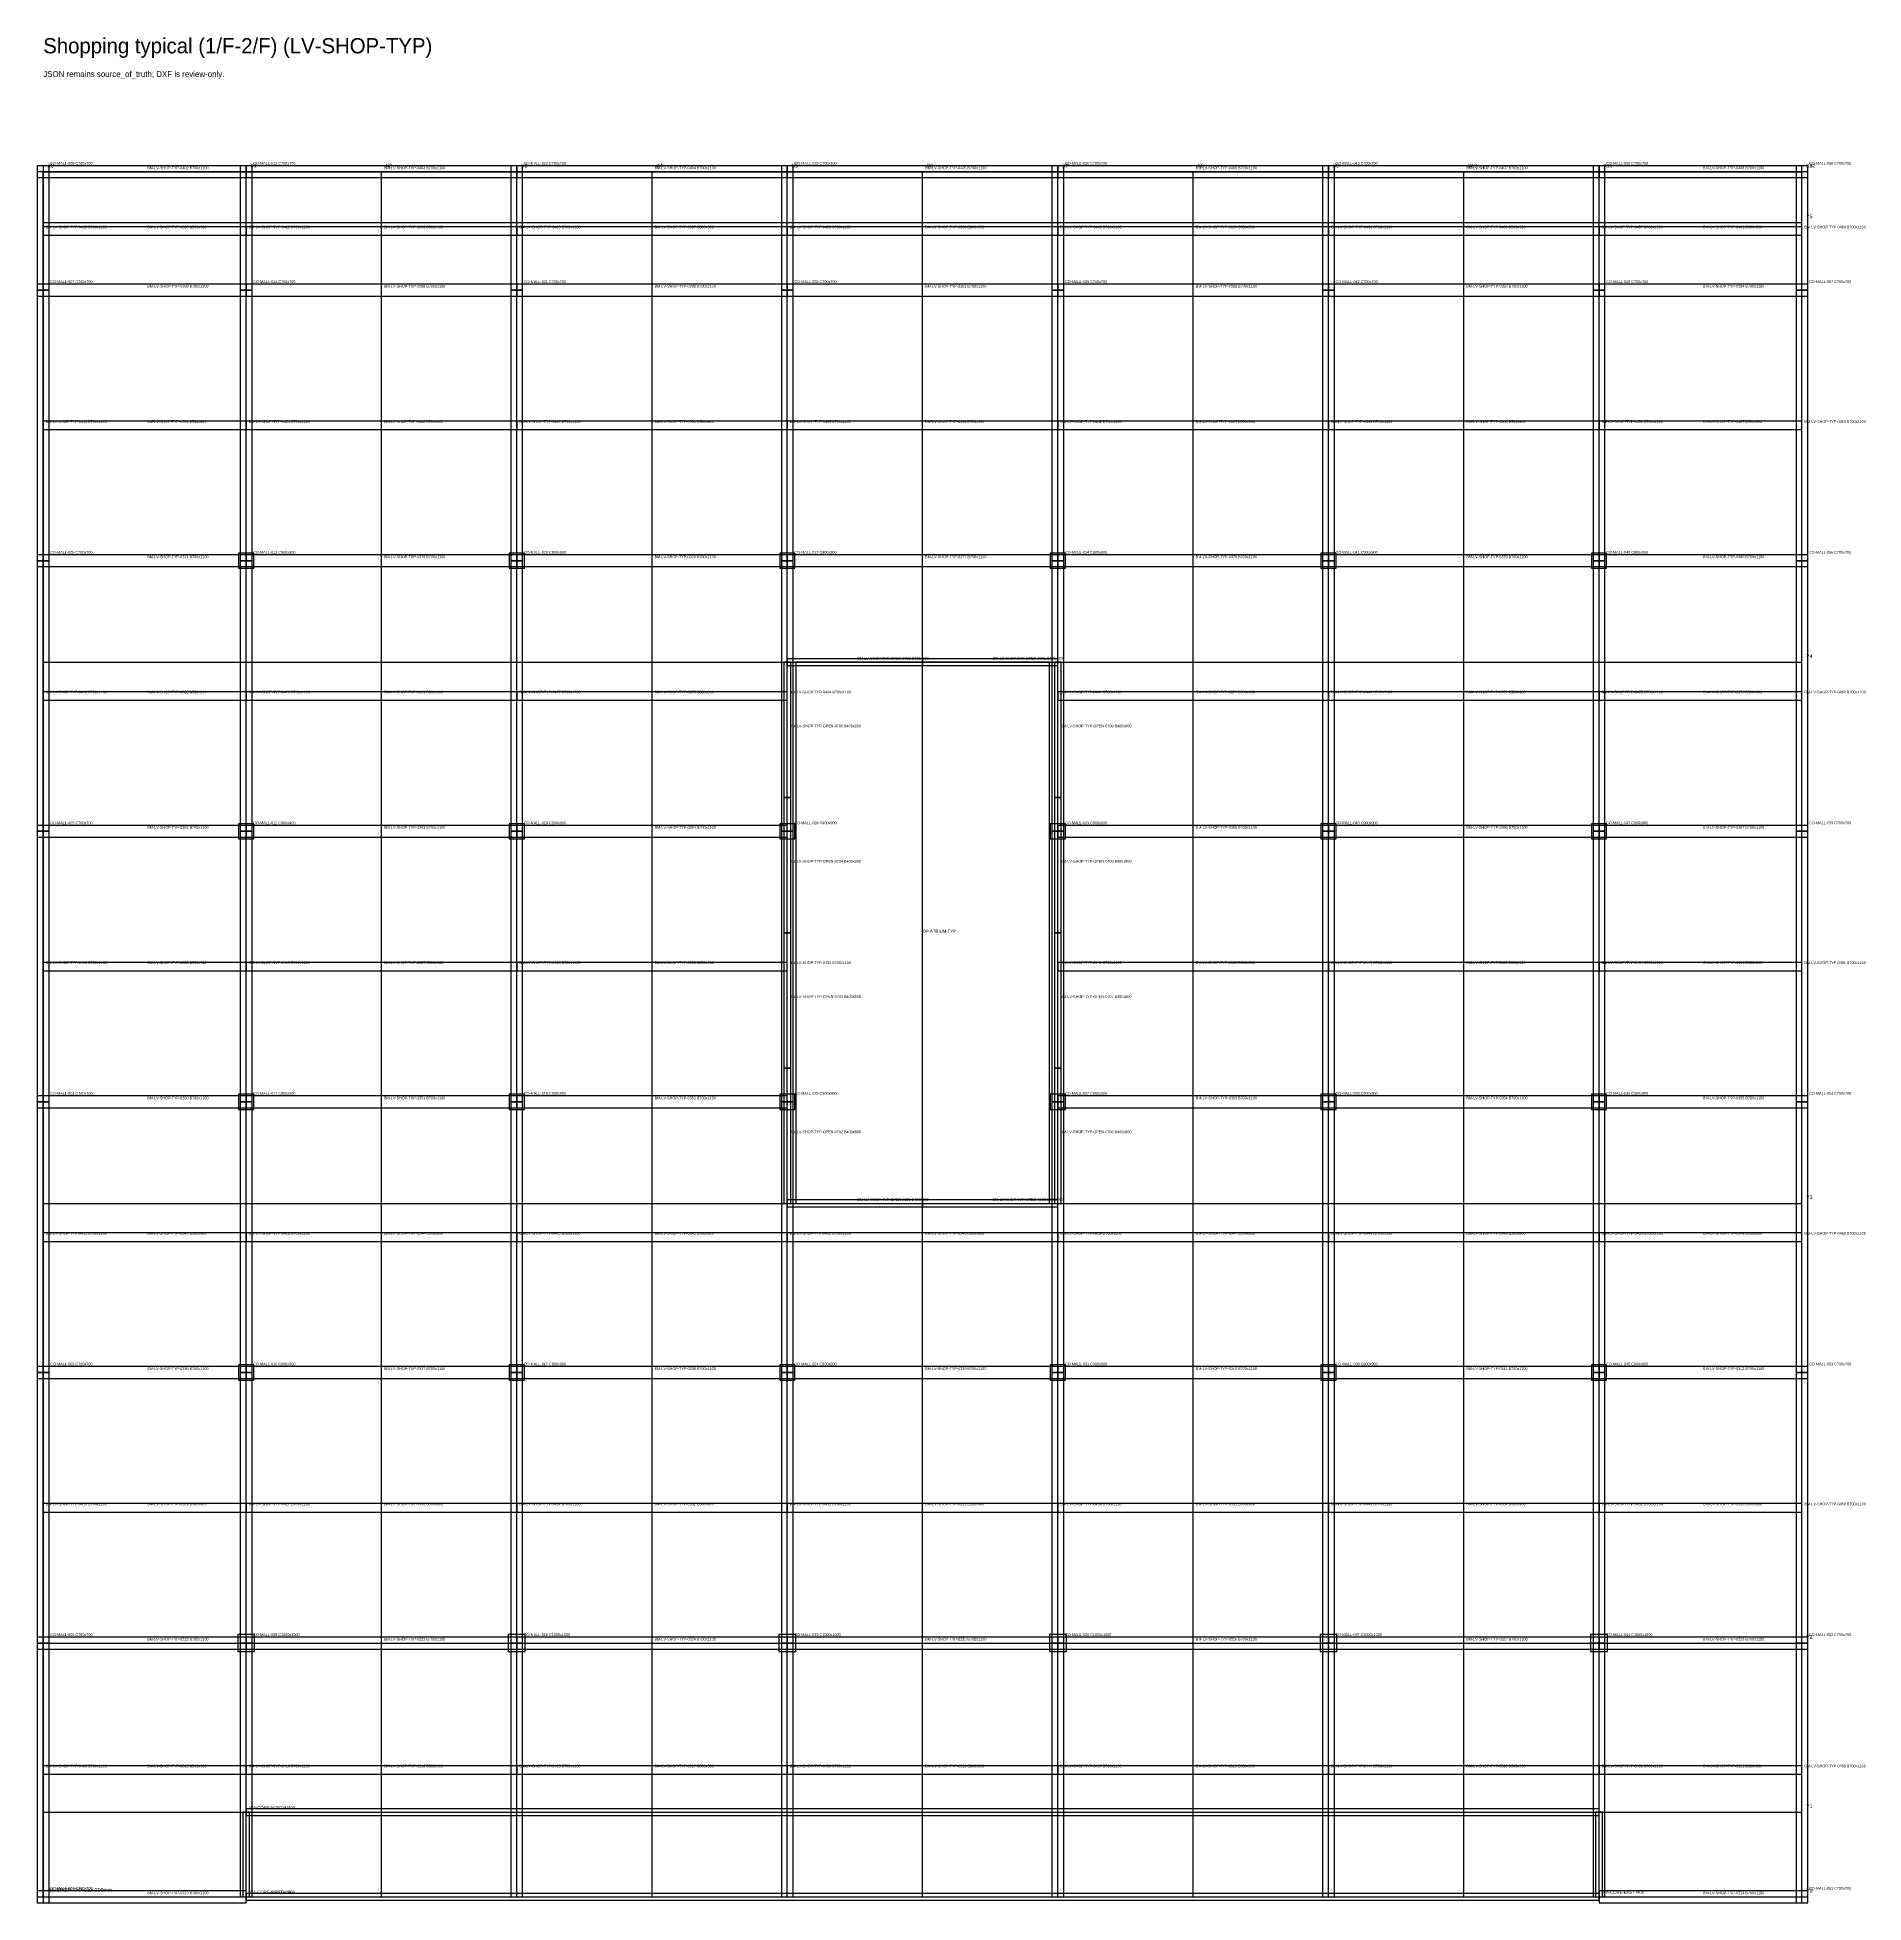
# Model space of a CAD drawing. Header units: millimetres. Extents: x -450 to 227101, y -254450 to 109948.
# Drawn here: x -350 to 107650, y -127350 to -17052 of the extents above; entities that cross this region are included whole.
import ezdxf

# ---------------------------------------------------------------- set-up
doc = ezdxf.new("R2010")
doc.units = ezdxf.units.MM
for name, color, linetype in [('LV-SHOP-TYP_BEAM', 5, 'Continuous'), ('LV-SHOP-TYP_COLUMN', 1, 'Continuous'), ('LV-SHOP-TYP_GRID', 8, 'Continuous'), ('LV-SHOP-TYP_KEEP_OUT', 4, 'Continuous'), ('LV-SHOP-TYP_OPENING', 2, 'Continuous'), ('LV-SHOP-TYP_SLAB', 7, 'Continuous'), ('LV-SHOP-TYP_WALL', 3, 'Continuous'), ('TEXT', 7, 'Continuous')]:
    doc.layers.add(name, color=color, linetype=linetype)

msp = doc.modelspace()

# ---------------------------------------------------------------- linework, layer by layer
at = {"layer": 'LV-SHOP-TYP_BEAM'}
for points in [[(-350, -32000), (350, -32000), (350, -25000), (-350, -25000), (-350, -32000)], [(0, -24650), (0, -25350), (12000, -25350), (12000, -24650), (0, -24650)], [(11650, -32000), (12350, -32000), (12350, -25000), (11650, -25000), (11650, -32000)], [(12000, -24650), (12000, -25350), (28000, -25350), (28000, -24650), (12000, -24650)], [(27650, -32000), (28350, -32000), (28350, -25000), (27650, -25000), (27650, -32000)], [(28000, -24650), (28000, -25350), (44000, -25350), (44000, -24650), (28000, -24650)], [(43650, -32000), (44350, -32000), (44350, -25000), (43650, -25000), (43650, -32000)], [(44000, -24650), (44000, -25350), (60000, -25350), (60000, -24650), (44000, -24650)], [(59650, -32000), (60350, -32000), (60350, -25000), (59650, -25000), (59650, -32000)], [(60000, -24650), (60000, -25350), (76000, -25350), (76000, -24650), (60000, -24650)], [(75650, -32000), (76350, -32000), (76350, -25000), (75650, -25000), (75650, -32000)], [(76000, -24650), (76000, -25350), (92000, -25350), (92000, -24650), (76000, -24650)], [(91650, -32000), (92350, -32000), (92350, -25000), (91650, -25000), (91650, -32000)], [(92000, -24650), (92000, -25350), (104000, -25350), (104000, -24650), (92000, -24650)], [(103650, -32000), (104350, -32000), (104350, -25000), (103650, -25000), (103650, -32000)], [(0, -28250), (0, -28750), (12000, -28750), (12000, -28250), (0, -28250)], [(12000, -28250), (12000, -28750), (28000, -28750), (28000, -28250), (12000, -28250)], [(28000, -28250), (28000, -28750), (44000, -28750), (44000, -28250), (28000, -28250)], [(44000, -28250), (44000, -28750), (60000, -28750), (60000, -28250), (44000, -28250)], [(60000, -28250), (60000, -28750), (76000, -28750), (76000, -28250), (60000, -28250)], [(76000, -28250), (76000, -28750), (92000, -28750), (92000, -28250), (76000, -28250)], [(92000, -28250), (92000, -28750), (104000, -28750), (104000, -28250), (92000, -28250)], [(0, -31650), (0, -32350), (12000, -32350), (12000, -31650), (0, -31650)], [(12000, -31650), (12000, -32350), (28000, -32350), (28000, -31650), (12000, -31650)], [(28000, -31650), (28000, -32350), (44000, -32350), (44000, -31650), (28000, -31650)], [(44000, -31650), (44000, -32350), (60000, -32350), (60000, -31650), (44000, -31650)], [(60000, -31650), (60000, -32350), (76000, -32350), (76000, -31650), (60000, -31650)], [(76000, -31650), (76000, -32350), (92000, -32350), (92000, -31650), (76000, -31650)], [(92000, -31650), (92000, -32350), (104000, -32350), (104000, -31650), (92000, -31650)], [(-350, -48000), (350, -48000), (350, -32000), (-350, -32000), (-350, -48000)], [(11650, -48000), (12350, -48000), (12350, -32000), (11650, -32000), (11650, -48000)], [(27650, -48000), (28350, -48000), (28350, -32000), (27650, -32000), (27650, -48000)], [(43650, -48000), (44350, -48000), (44350, -32000), (43650, -32000), (43650, -48000)], [(59650, -48000), (60350, -48000), (60350, -32000), (59650, -32000), (59650, -48000)], [(75650, -48000), (76350, -48000), (76350, -32000), (75650, -32000), (75650, -48000)], [(91650, -48000), (92350, -48000), (92350, -32000), (91650, -32000), (91650, -48000)], [(103650, -48000), (104350, -48000), (104350, -32000), (103650, -32000), (103650, -48000)], [(0, -39750), (0, -40250), (12000, -40250), (12000, -39750), (0, -39750)], [(12000, -39750), (12000, -40250), (28000, -40250), (28000, -39750), (12000, -39750)], [(28000, -39750), (28000, -40250), (44000, -40250), (44000, -39750), (28000, -39750)], [(44000, -39750), (44000, -40250), (60000, -40250), (60000, -39750), (44000, -39750)], [(60000, -39750), (60000, -40250), (76000, -40250), (76000, -39750), (60000, -39750)], [(76000, -39750), (76000, -40250), (92000, -40250), (92000, -39750), (76000, -39750)], [(92000, -39750), (92000, -40250), (104000, -40250), (104000, -39750), (92000, -39750)], [(-350, -64000), (350, -64000), (350, -48000), (-350, -48000), (-350, -64000)], [(0, -47650), (0, -48350), (12000, -48350), (12000, -47650), (0, -47650)], [(11650, -64000), (12350, -64000), (12350, -48000), (11650, -48000), (11650, -64000)], [(12000, -47650), (12000, -48350), (28000, -48350), (28000, -47650), (12000, -47650)], [(27650, -64000), (28350, -64000), (28350, -48000), (27650, -48000), (27650, -64000)], [(28000, -47650), (28000, -48350), (44000, -48350), (44000, -47650), (28000, -47650)], [(43650, -64000), (44350, -64000), (44350, -48000), (43650, -48000), (43650, -64000)], [(44000, -47650), (44000, -48350), (60000, -48350), (60000, -47650), (44000, -47650)], [(59650, -64000), (60350, -64000), (60350, -48000), (59650, -48000), (59650, -64000)], [(60000, -47650), (60000, -48350), (76000, -48350), (76000, -47650), (60000, -47650)], [(75650, -64000), (76350, -64000), (76350, -48000), (75650, -48000), (75650, -64000)], [(76000, -47650), (76000, -48350), (92000, -48350), (92000, -47650), (76000, -47650)], [(91650, -64000), (92350, -64000), (92350, -48000), (91650, -48000), (91650, -64000)], [(92000, -47650), (92000, -48350), (104000, -48350), (104000, -47650), (92000, -47650)], [(103650, -64000), (104350, -64000), (104350, -48000), (103650, -48000), (103650, -64000)], [(43800, -62000), (44200, -62000), (44200, -54000), (43800, -54000), (43800, -62000)], [(44000, -53800), (44000, -54200), (52000, -54200), (52000, -53800), (44000, -53800)], [(52000, -53800), (52000, -54200), (60000, -54200), (60000, -53800), (52000, -53800)], [(59800, -62000), (60200, -62000), (60200, -54000), (59800, -54000), (59800, -62000)], [(0, -55750), (0, -56250), (12000, -56250), (12000, -55750), (0, -55750)], [(12000, -55750), (12000, -56250), (28000, -56250), (28000, -55750), (12000, -55750)], [(28000, -55750), (28000, -56250), (44000, -56250), (44000, -55750), (28000, -55750)], [(60000, -55750), (60000, -56250), (76000, -56250), (76000, -55750), (60000, -55750)], [(76000, -55750), (76000, -56250), (92000, -56250), (92000, -55750), (76000, -55750)], [(92000, -55750), (92000, -56250), (104000, -56250), (104000, -55750), (92000, -55750)], [(43800, -70000), (44200, -70000), (44200, -62000), (43800, -62000), (43800, -70000)], [(59800, -70000), (60200, -70000), (60200, -62000), (59800, -62000), (59800, -70000)], [(0, -63650), (0, -64350), (12000, -64350), (12000, -63650), (0, -63650)], [(12000, -63650), (12000, -64350), (28000, -64350), (28000, -63650), (12000, -63650)], [(28000, -63650), (28000, -64350), (44000, -64350), (44000, -63650), (28000, -63650)], [(60000, -63650), (60000, -64350), (76000, -64350), (76000, -63650), (60000, -63650)], [(76000, -63650), (76000, -64350), (92000, -64350), (92000, -63650), (76000, -63650)], [(92000, -63650), (92000, -64350), (104000, -64350), (104000, -63650), (92000, -63650)], [(-350, -80000), (350, -80000), (350, -64000), (-350, -64000), (-350, -80000)], [(11650, -80000), (12350, -80000), (12350, -64000), (11650, -64000), (11650, -80000)], [(27650, -80000), (28350, -80000), (28350, -64000), (27650, -64000), (27650, -80000)], [(43650, -80000), (44350, -80000), (44350, -64000), (43650, -64000), (43650, -80000)], [(59650, -80000), (60350, -80000), (60350, -64000), (59650, -64000), (59650, -80000)], [(75650, -80000), (76350, -80000), (76350, -64000), (75650, -64000), (75650, -80000)], [(91650, -80000), (92350, -80000), (92350, -64000), (91650, -64000), (91650, -80000)], [(103650, -80000), (104350, -80000), (104350, -64000), (103650, -64000), (103650, -80000)], [(43800, -78000), (44200, -78000), (44200, -70000), (43800, -70000), (43800, -78000)], [(59800, -78000), (60200, -78000), (60200, -70000), (59800, -70000), (59800, -78000)], [(0, -71750), (0, -72250), (12000, -72250), (12000, -71750), (0, -71750)], [(12000, -71750), (12000, -72250), (28000, -72250), (28000, -71750), (12000, -71750)], [(28000, -71750), (28000, -72250), (44000, -72250), (44000, -71750), (28000, -71750)], [(60000, -71750), (60000, -72250), (76000, -72250), (76000, -71750), (60000, -71750)], [(76000, -71750), (76000, -72250), (92000, -72250), (92000, -71750), (76000, -71750)], [(92000, -71750), (92000, -72250), (104000, -72250), (104000, -71750), (92000, -71750)], [(43800, -86000), (44200, -86000), (44200, -78000), (43800, -78000), (43800, -86000)], [(59800, -86000), (60200, -86000), (60200, -78000), (59800, -78000), (59800, -86000)], [(-350, -96000), (350, -96000), (350, -80000), (-350, -80000), (-350, -96000)], [(0, -79650), (0, -80350), (12000, -80350), (12000, -79650), (0, -79650)], [(11650, -96000), (12350, -96000), (12350, -80000), (11650, -80000), (11650, -96000)], [(12000, -79650), (12000, -80350), (28000, -80350), (28000, -79650), (12000, -79650)], [(27650, -96000), (28350, -96000), (28350, -80000), (27650, -80000), (27650, -96000)], [(28000, -79650), (28000, -80350), (44000, -80350), (44000, -79650), (28000, -79650)], [(43650, -96000), (44350, -96000), (44350, -80000), (43650, -80000), (43650, -96000)], [(59650, -96000), (60350, -96000), (60350, -80000), (59650, -80000), (59650, -96000)], [(60000, -79650), (60000, -80350), (76000, -80350), (76000, -79650), (60000, -79650)], [(75650, -96000), (76350, -96000), (76350, -80000), (75650, -80000), (75650, -96000)], [(76000, -79650), (76000, -80350), (92000, -80350), (92000, -79650), (76000, -79650)], [(91650, -96000), (92350, -96000), (92350, -80000), (91650, -80000), (91650, -96000)], [(92000, -79650), (92000, -80350), (104000, -80350), (104000, -79650), (92000, -79650)], [(103650, -96000), (104350, -96000), (104350, -80000), (103650, -80000), (103650, -96000)], [(44000, -85800), (44000, -86200), (52000, -86200), (52000, -85800), (44000, -85800)], [(52000, -85800), (52000, -86200), (60000, -86200), (60000, -85800), (52000, -85800)], [(0, -87750), (0, -88250), (12000, -88250), (12000, -87750), (0, -87750)], [(12000, -87750), (12000, -88250), (28000, -88250), (28000, -87750), (12000, -87750)], [(28000, -87750), (28000, -88250), (44000, -88250), (44000, -87750), (28000, -87750)], [(44000, -87750), (44000, -88250), (60000, -88250), (60000, -87750), (44000, -87750)], [(60000, -87750), (60000, -88250), (76000, -88250), (76000, -87750), (60000, -87750)], [(76000, -87750), (76000, -88250), (92000, -88250), (92000, -87750), (76000, -87750)], [(92000, -87750), (92000, -88250), (104000, -88250), (104000, -87750), (92000, -87750)], [(0, -95650), (0, -96350), (12000, -96350), (12000, -95650), (0, -95650)], [(12000, -95650), (12000, -96350), (28000, -96350), (28000, -95650), (12000, -95650)], [(28000, -95650), (28000, -96350), (44000, -96350), (44000, -95650), (28000, -95650)], [(44000, -95650), (44000, -96350), (60000, -96350), (60000, -95650), (44000, -95650)], [(60000, -95650), (60000, -96350), (76000, -96350), (76000, -95650), (60000, -95650)], [(76000, -95650), (76000, -96350), (92000, -96350), (92000, -95650), (76000, -95650)], [(92000, -95650), (92000, -96350), (104000, -96350), (104000, -95650), (92000, -95650)], [(-350, -112000), (350, -112000), (350, -96000), (-350, -96000), (-350, -112000)], [(11650, -112000), (12350, -112000), (12350, -96000), (11650, -96000), (11650, -112000)], [(27650, -112000), (28350, -112000), (28350, -96000), (27650, -96000), (27650, -112000)], [(43650, -112000), (44350, -112000), (44350, -96000), (43650, -96000), (43650, -112000)], [(59650, -112000), (60350, -112000), (60350, -96000), (59650, -96000), (59650, -112000)], [(75650, -112000), (76350, -112000), (76350, -96000), (75650, -96000), (75650, -112000)], [(91650, -112000), (92350, -112000), (92350, -96000), (91650, -96000), (91650, -112000)], [(103650, -112000), (104350, -112000), (104350, -96000), (103650, -96000), (103650, -112000)], [(0, -103750), (0, -104250), (12000, -104250), (12000, -103750), (0, -103750)], [(12000, -103750), (12000, -104250), (28000, -104250), (28000, -103750), (12000, -103750)], [(28000, -103750), (28000, -104250), (44000, -104250), (44000, -103750), (28000, -103750)], [(44000, -103750), (44000, -104250), (60000, -104250), (60000, -103750), (44000, -103750)], [(60000, -103750), (60000, -104250), (76000, -104250), (76000, -103750), (60000, -103750)], [(76000, -103750), (76000, -104250), (92000, -104250), (92000, -103750), (76000, -103750)], [(92000, -103750), (92000, -104250), (104000, -104250), (104000, -103750), (92000, -103750)], [(-350, -127000), (350, -127000), (350, -112000), (-350, -112000), (-350, -127000)], [(0, -111650), (0, -112350), (12000, -112350), (12000, -111650), (0, -111650)], [(11650, -127000), (12350, -127000), (12350, -112000), (11650, -112000), (11650, -127000)], [(12000, -111650), (12000, -112350), (28000, -112350), (28000, -111650), (12000, -111650)], [(27650, -127000), (28350, -127000), (28350, -112000), (27650, -112000), (27650, -127000)], [(28000, -111650), (28000, -112350), (44000, -112350), (44000, -111650), (28000, -111650)], [(43650, -127000), (44350, -127000), (44350, -112000), (43650, -112000), (43650, -127000)], [(44000, -111650), (44000, -112350), (60000, -112350), (60000, -111650), (44000, -111650)], [(59650, -127000), (60350, -127000), (60350, -112000), (59650, -112000), (59650, -127000)], [(60000, -111650), (60000, -112350), (76000, -112350), (76000, -111650), (60000, -111650)], [(75650, -127000), (76350, -127000), (76350, -112000), (75650, -112000), (75650, -127000)], [(76000, -111650), (76000, -112350), (92000, -112350), (92000, -111650), (76000, -111650)], [(91650, -127000), (92350, -127000), (92350, -112000), (91650, -112000), (91650, -127000)], [(92000, -111650), (92000, -112350), (104000, -112350), (104000, -111650), (92000, -111650)], [(103650, -127000), (104350, -127000), (104350, -112000), (103650, -112000), (103650, -127000)], [(0, -119250), (0, -119750), (12000, -119750), (12000, -119250), (0, -119250)], [(12000, -119250), (12000, -119750), (28000, -119750), (28000, -119250), (12000, -119250)], [(28000, -119250), (28000, -119750), (44000, -119750), (44000, -119250), (28000, -119250)], [(44000, -119250), (44000, -119750), (60000, -119750), (60000, -119250), (44000, -119250)], [(60000, -119250), (60000, -119750), (76000, -119750), (76000, -119250), (60000, -119250)], [(76000, -119250), (76000, -119750), (92000, -119750), (92000, -119250), (76000, -119250)], [(92000, -119250), (92000, -119750), (104000, -119750), (104000, -119250), (92000, -119250)], [(0, -126650), (0, -127350), (12000, -127350), (12000, -126650), (0, -126650)], [(92000, -126650), (92000, -127350), (104000, -127350), (104000, -126650), (92000, -126650)]]:
    msp.add_lwpolyline(points, close=True, dxfattribs=at)
at = {"layer": 'LV-SHOP-TYP_COLUMN'}
for points in [[(-350, -25350), (350, -25350), (350, -24650), (-350, -24650), (-350, -25350)], [(11650, -25350), (12350, -25350), (12350, -24650), (11650, -24650), (11650, -25350)], [(27650, -25350), (28350, -25350), (28350, -24650), (27650, -24650), (27650, -25350)], [(43650, -25350), (44350, -25350), (44350, -24650), (43650, -24650), (43650, -25350)], [(59650, -25350), (60350, -25350), (60350, -24650), (59650, -24650), (59650, -25350)], [(75650, -25350), (76350, -25350), (76350, -24650), (75650, -24650), (75650, -25350)], [(91650, -25350), (92350, -25350), (92350, -24650), (91650, -24650), (91650, -25350)], [(103650, -25350), (104350, -25350), (104350, -24650), (103650, -24650), (103650, -25350)], [(-350, -32350), (350, -32350), (350, -31650), (-350, -31650), (-350, -32350)], [(11650, -32350), (12350, -32350), (12350, -31650), (11650, -31650), (11650, -32350)], [(27650, -32350), (28350, -32350), (28350, -31650), (27650, -31650), (27650, -32350)], [(43650, -32350), (44350, -32350), (44350, -31650), (43650, -31650), (43650, -32350)], [(59650, -32350), (60350, -32350), (60350, -31650), (59650, -31650), (59650, -32350)], [(75650, -32350), (76350, -32350), (76350, -31650), (75650, -31650), (75650, -32350)], [(91650, -32350), (92350, -32350), (92350, -31650), (91650, -31650), (91650, -32350)], [(103650, -32350), (104350, -32350), (104350, -31650), (103650, -31650), (103650, -32350)], [(-350, -48350), (350, -48350), (350, -47650), (-350, -47650), (-350, -48350)], [(11550, -48450), (12450, -48450), (12450, -47550), (11550, -47550), (11550, -48450)], [(27550, -48450), (28450, -48450), (28450, -47550), (27550, -47550), (27550, -48450)], [(43550, -48450), (44450, -48450), (44450, -47550), (43550, -47550), (43550, -48450)], [(59550, -48450), (60450, -48450), (60450, -47550), (59550, -47550), (59550, -48450)], [(75550, -48450), (76450, -48450), (76450, -47550), (75550, -47550), (75550, -48450)], [(91550, -48450), (92450, -48450), (92450, -47550), (91550, -47550), (91550, -48450)], [(103650, -48350), (104350, -48350), (104350, -47650), (103650, -47650), (103650, -48350)], [(-350, -64350), (350, -64350), (350, -63650), (-350, -63650), (-350, -64350)], [(11550, -64450), (12450, -64450), (12450, -63550), (11550, -63550), (11550, -64450)], [(27550, -64450), (28450, -64450), (28450, -63550), (27550, -63550), (27550, -64450)], [(43550, -64450), (44450, -64450), (44450, -63550), (43550, -63550), (43550, -64450)], [(59550, -64450), (60450, -64450), (60450, -63550), (59550, -63550), (59550, -64450)], [(75550, -64450), (76450, -64450), (76450, -63550), (75550, -63550), (75550, -64450)], [(91550, -64450), (92450, -64450), (92450, -63550), (91550, -63550), (91550, -64450)], [(103650, -64350), (104350, -64350), (104350, -63650), (103650, -63650), (103650, -64350)], [(-350, -80350), (350, -80350), (350, -79650), (-350, -79650), (-350, -80350)], [(11550, -80450), (12450, -80450), (12450, -79550), (11550, -79550), (11550, -80450)], [(27550, -80450), (28450, -80450), (28450, -79550), (27550, -79550), (27550, -80450)], [(43550, -80450), (44450, -80450), (44450, -79550), (43550, -79550), (43550, -80450)], [(59550, -80450), (60450, -80450), (60450, -79550), (59550, -79550), (59550, -80450)], [(75550, -80450), (76450, -80450), (76450, -79550), (75550, -79550), (75550, -80450)], [(91550, -80450), (92450, -80450), (92450, -79550), (91550, -79550), (91550, -80450)], [(103650, -80350), (104350, -80350), (104350, -79650), (103650, -79650), (103650, -80350)], [(-350, -96350), (350, -96350), (350, -95650), (-350, -95650), (-350, -96350)], [(11550, -96450), (12450, -96450), (12450, -95550), (11550, -95550), (11550, -96450)], [(27550, -96450), (28450, -96450), (28450, -95550), (27550, -95550), (27550, -96450)], [(43550, -96450), (44450, -96450), (44450, -95550), (43550, -95550), (43550, -96450)], [(59550, -96450), (60450, -96450), (60450, -95550), (59550, -95550), (59550, -96450)], [(75550, -96450), (76450, -96450), (76450, -95550), (75550, -95550), (75550, -96450)], [(91550, -96450), (92450, -96450), (92450, -95550), (91550, -95550), (91550, -96450)], [(103650, -96350), (104350, -96350), (104350, -95650), (103650, -95650), (103650, -96350)], [(-350, -112350), (350, -112350), (350, -111650), (-350, -111650), (-350, -112350)], [(11500, -112500), (12500, -112500), (12500, -111500), (11500, -111500), (11500, -112500)], [(27500, -112500), (28500, -112500), (28500, -111500), (27500, -111500), (27500, -112500)], [(43500, -112500), (44500, -112500), (44500, -111500), (43500, -111500), (43500, -112500)], [(59500, -112500), (60500, -112500), (60500, -111500), (59500, -111500), (59500, -112500)], [(75500, -112500), (76500, -112500), (76500, -111500), (75500, -111500), (75500, -112500)], [(91500, -112500), (92500, -112500), (92500, -111500), (91500, -111500), (91500, -112500)], [(103650, -112350), (104350, -112350), (104350, -111650), (103650, -111650), (103650, -112350)], [(-350, -127350), (350, -127350), (350, -126650), (-350, -126650), (-350, -127350)], [(103650, -127350), (104350, -127350), (104350, -126650), (103650, -126650), (103650, -127350)]]:
    msp.add_lwpolyline(points, close=True, dxfattribs=at)
at = {"layer": 'LV-SHOP-TYP_GRID'}
for points in [[(0, -127000), (0, -25000)], [(0, -25000), (104000, -25000)], [(12000, -127000), (12000, -25000)], [(20000, -127000), (20000, -25000)], [(28000, -127000), (28000, -25000)], [(36000, -127000), (36000, -25000)], [(44000, -127000), (44000, -25000)], [(52000, -127000), (52000, -25000)], [(60000, -127000), (60000, -25000)], [(68000, -127000), (68000, -25000)], [(76000, -127000), (76000, -25000)], [(84000, -127000), (84000, -25000)], [(92000, -127000), (92000, -25000)], [(104000, -127000), (104000, -25000)], [(0, -28000), (104000, -28000)], [(0, -54000), (104000, -54000)], [(0, -86000), (104000, -86000)], [(0, -112000), (104000, -112000)], [(0, -122000), (104000, -122000)], [(0, -127000), (104000, -127000)]]:
    msp.add_lwpolyline(points, dxfattribs=at)
at = {"layer": 'LV-SHOP-TYP_KEEP_OUT'}
for points in [[(0, -28000), (104000, -28000), (104000, -25000), (0, -25000), (0, -28000)], [(44500, -86000), (59500, -86000), (59500, -54000), (44500, -54000), (44500, -86000)]]:
    msp.add_lwpolyline(points, close=True, dxfattribs=at)
at = {"layer": 'LV-SHOP-TYP_OPENING'}
msp.add_lwpolyline([(44500, -86000), (59500, -86000), (59500, -54000), (44500, -54000), (44500, -86000)], close=True, dxfattribs=at)
at = {"layer": 'LV-SHOP-TYP_SLAB'}
msp.add_lwpolyline([(0, -127000), (104000, -127000), (104000, -25000), (0, -25000), (0, -127000)], close=True, dxfattribs=at)
at = {"layer": 'LV-SHOP-TYP_WALL'}
for points in [[(11800, -127000), (12200, -127000), (12200, -122000), (11800, -122000), (11800, -127000)], [(12000, -121800), (12000, -122200), (92000, -122200), (92000, -121800), (12000, -121800)], [(91800, -127000), (92200, -127000), (92200, -122000), (91800, -122000), (91800, -127000)], [(12000, -126800), (12000, -127200), (92000, -127200), (92000, -126800), (12000, -126800)]]:
    msp.add_lwpolyline(points, close=True, dxfattribs=at)

# ---------------------------------------------------------------- texts
at = {"layer": 'TEXT'}
for s, height, p in [('Shopping typical (1/F-2/F) (LV-SHOP-TYP)', 900, (0, -18000)), ('JSON remains source_of_truth; DXF is review-only.', 350, (0, -19400)), ('X0', 220, (250, -24750)), ('CO-MALL-008 C700x700', 160, (420, -24580)), ('BM-LV-SHOP-TYP-0402 B700x1100', 160, (6150, -24850)), ('X1', 220, (12250, -24750)), ('CO-MALL-015 C700x700', 160, (12420, -24580)), ('BM-LV-SHOP-TYP-0403 B700x1100', 160, (20150, -24850)), ('X2', 220, (20250, -24750)), ('X3', 220, (28250, -24750)), ('CO-MALL-022 C700x700', 160, (28420, -24580)), ('BM-LV-SHOP-TYP-0404 B700x1100', 160, (36150, -24850)), ('X4', 220, (36250, -24750)), ('X5', 220, (44250, -24750)), ('CO-MALL-029 C700x700', 160, (44420, -24580)), ('BM-LV-SHOP-TYP-0405 B700x1100', 160, (52150, -24850)), ('X6', 220, (52250, -24750)), ('X7', 220, (60250, -24750)), ('CO-MALL-036 C700x700', 160, (60420, -24580)), ('BM-LV-SHOP-TYP-0406 B700x1100', 160, (68150, -24850)), ('X8', 220, (68250, -24750)), ('X9', 220, (76250, -24750)), ('CO-MALL-043 C700x700', 160, (76420, -24580)), ('BM-LV-SHOP-TYP-0407 B700x1100', 160, (84150, -24850)), ('X10', 220, (84250, -24750)), ('X11', 220, (92250, -24750)), ('CO-MALL-050 C700x700', 160, (92420, -24580)), ('BM-LV-SHOP-TYP-0408 B700x1100', 160, (98150, -24850)), ('Y6', 220, (104250, -24750)), ('X12', 220, (104250, -24750)), ('CO-MALL-058 C700x700', 160, (104420, -24580)), ('Y5', 220, (104250, -27750)), ('BM-LV-SHOP-TYP-0415 B700x1100', 160, (150, -28350)), ('BM-LV-SHOP-TYP-0395 B500x900', 160, (6150, -28350)), ('BM-LV-SHOP-TYP-0422 B700x1100', 160, (12150, -28350)), ('BM-LV-SHOP-TYP-0396 B500x900', 160, (20150, -28350)), ('BM-LV-SHOP-TYP-0429 B700x1100', 160, (28150, -28350)), ('BM-LV-SHOP-TYP-0397 B500x900', 160, (36150, -28350)), ('BM-LV-SHOP-TYP-0436 B700x1100', 160, (44150, -28350)), ('BM-LV-SHOP-TYP-0398 B500x900', 160, (52150, -28350)), ('BM-LV-SHOP-TYP-0443 B700x1100', 160, (60150, -28350)), ('BM-LV-SHOP-TYP-0399 B500x900', 160, (68150, -28350)), ('BM-LV-SHOP-TYP-0450 B700x1100', 160, (76150, -28350)), ('BM-LV-SHOP-TYP-0400 B500x900', 160, (84150, -28350)), ('BM-LV-SHOP-TYP-0457 B700x1100', 160, (92150, -28350)), ('BM-LV-SHOP-TYP-0401 B500x900', 160, (98150, -28350)), ('BM-LV-SHOP-TYP-0464 B700x1100', 160, (104150, -28350)), ('CO-MALL-007 C700x700', 160, (420, -31580)), ('BM-LV-SHOP-TYP-0388 B700x1100', 160, (6150, -31850)), ('CO-MALL-014 C700x700', 160, (12420, -31580)), ('BM-LV-SHOP-TYP-0389 B700x1100', 160, (20150, -31850)), ('CO-MALL-021 C700x700', 160, (28420, -31580)), ('BM-LV-SHOP-TYP-0390 B700x1100', 160, (36150, -31850)), ('CO-MALL-028 C700x700', 160, (44420, -31580)), ('BM-LV-SHOP-TYP-0391 B700x1100', 160, (52150, -31850)), ('CO-MALL-035 C700x700', 160, (60420, -31580)), ('BM-LV-SHOP-TYP-0392 B700x1100', 160, (68150, -31850)), ('CO-MALL-042 C700x700', 160, (76420, -31580)), ('BM-LV-SHOP-TYP-0393 B700x1100', 160, (84150, -31850)), ('CO-MALL-049 C700x700', 160, (92420, -31580)), ('BM-LV-SHOP-TYP-0394 B700x1100', 160, (98150, -31850)), ('CO-MALL-057 C700x700', 160, (104420, -31580)), ('BM-LV-SHOP-TYP-0414 B700x1100', 160, (150, -39850)), ('BM-LV-SHOP-TYP-0381 B500x900', 160, (6150, -39850)), ('BM-LV-SHOP-TYP-0421 B700x1100', 160, (12150, -39850)), ('BM-LV-SHOP-TYP-0382 B500x900', 160, (20150, -39850)), ('BM-LV-SHOP-TYP-0428 B700x1100', 160, (28150, -39850)), ('BM-LV-SHOP-TYP-0383 B500x900', 160, (36150, -39850)), ('BM-LV-SHOP-TYP-0435 B700x1100', 160, (44150, -39850)), ('BM-LV-SHOP-TYP-0384 B500x900', 160, (52150, -39850)), ('BM-LV-SHOP-TYP-0442 B700x1100', 160, (60150, -39850)), ('BM-LV-SHOP-TYP-0385 B500x900', 160, (68150, -39850)), ('BM-LV-SHOP-TYP-0449 B700x1100', 160, (76150, -39850)), ('BM-LV-SHOP-TYP-0386 B500x900', 160, (84150, -39850)), ('BM-LV-SHOP-TYP-0456 B700x1100', 160, (92150, -39850)), ('BM-LV-SHOP-TYP-0387 B500x900', 160, (98150, -39850)), ('BM-LV-SHOP-TYP-0463 B700x1100', 160, (104150, -39850)), ('CO-MALL-006 C700x700', 160, (420, -47580)), ('CO-MALL-013 C900x900', 160, (12420, -47580)), ('CO-MALL-020 C900x900', 160, (28420, -47580)), ('CO-MALL-027 C900x900', 160, (44420, -47580)), ('CO-MALL-034 C900x900', 160, (60420, -47580)), ('CO-MALL-041 C900x900', 160, (76420, -47580)), ('CO-MALL-048 C900x900', 160, (92420, -47580)), ('CO-MALL-056 C700x700', 160, (104420, -47580)), ('BM-LV-SHOP-TYP-0374 B700x1100', 160, (6150, -47850)), ('BM-LV-SHOP-TYP-0375 B700x1100', 160, (20150, -47850)), ('BM-LV-SHOP-TYP-0376 B700x1100', 160, (36150, -47850)), ('BM-LV-SHOP-TYP-0377 B700x1100', 160, (52150, -47850)), ('BM-LV-SHOP-TYP-0378 B700x1100', 160, (68150, -47850)), ('BM-LV-SHOP-TYP-0379 B700x1100', 160, (84150, -47850)), ('BM-LV-SHOP-TYP-0380 B700x1100', 160, (98150, -47850)), ('BM-LV-SHOP-TYP-OPEN-0700 B400x800', 160, (48150, -53850)), ('BM-LV-SHOP-TYP-OPEN-0701 B400x800', 160, (56150, -53850)), ('Y4', 220, (104250, -53750)), ('BM-LV-SHOP-TYP-0413 B700x1100', 160, (150, -55850)), ('BM-LV-SHOP-TYP-0368 B500x900', 160, (6150, -55850)), ('BM-LV-SHOP-TYP-0420 B700x1100', 160, (12150, -55850)), ('BM-LV-SHOP-TYP-0369 B500x900', 160, (20150, -55850)), ('BM-LV-SHOP-TYP-0427 B700x1100', 160, (28150, -55850)), ('BM-LV-SHOP-TYP-0370 B500x900', 160, (36150, -55850)), ('BM-LV-SHOP-TYP-0434 B700x1100', 160, (44150, -55850)), ('BM-LV-SHOP-TYP-0441 B700x1100', 160, (60150, -55850)), ('BM-LV-SHOP-TYP-0371 B500x900', 160, (68150, -55850)), ('BM-LV-SHOP-TYP-0448 B700x1100', 160, (76150, -55850)), ('BM-LV-SHOP-TYP-0372 B500x900', 160, (84150, -55850)), ('BM-LV-SHOP-TYP-0455 B700x1100', 160, (92150, -55850)), ('BM-LV-SHOP-TYP-0373 B500x900', 160, (98150, -55850)), ('BM-LV-SHOP-TYP-0462 B700x1100', 160, (104150, -55850)), ('BM-LV-SHOP-TYP-OPEN-0705 B400x800', 160, (44150, -57850)), ('BM-LV-SHOP-TYP-OPEN-0709 B400x800', 160, (60150, -57850)), ('CO-MALL-005 C700x700', 160, (420, -63580)), ('BM-LV-SHOP-TYP-0362 B700x1100', 160, (6150, -63850)), ('CO-MALL-012 C900x900', 160, (12420, -63580)), ('BM-LV-SHOP-TYP-0363 B700x1100', 160, (20150, -63850)), ('CO-MALL-019 C900x900', 160, (28420, -63580)), ('BM-LV-SHOP-TYP-0364 B700x1100', 160, (36150, -63850)), ('CO-MALL-026 C900x900', 160, (44420, -63580)), ('CO-MALL-033 C900x900', 160, (60420, -63580)), ('BM-LV-SHOP-TYP-0365 B700x1100', 160, (68150, -63850)), ('CO-MALL-040 C900x900', 160, (76420, -63580)), ('BM-LV-SHOP-TYP-0366 B700x1100', 160, (84150, -63850)), ('CO-MALL-047 C900x900', 160, (92420, -63580)), ('BM-LV-SHOP-TYP-0367 B700x1100', 160, (98150, -63850)), ('CO-MALL-055 C700x700', 160, (104420, -63580)), ('BM-LV-SHOP-TYP-OPEN-0704 B400x800', 160, (44150, -65850)), ('BM-LV-SHOP-TYP-OPEN-0708 B400x800', 160, (60150, -65850)), ('OP-ATRIUM-TYP', 180, (52000, -70000)), ('BM-LV-SHOP-TYP-0412 B700x1100', 160, (150, -71850)), ('BM-LV-SHOP-TYP-0356 B500x900', 160, (6150, -71850)), ('BM-LV-SHOP-TYP-0419 B700x1100', 160, (12150, -71850)), ('BM-LV-SHOP-TYP-0357 B500x900', 160, (20150, -71850)), ('BM-LV-SHOP-TYP-0426 B700x1100', 160, (28150, -71850)), ('BM-LV-SHOP-TYP-0358 B500x900', 160, (36150, -71850)), ('BM-LV-SHOP-TYP-0433 B700x1100', 160, (44150, -71850)), ('BM-LV-SHOP-TYP-0440 B700x1100', 160, (60150, -71850)), ('BM-LV-SHOP-TYP-0359 B500x900', 160, (68150, -71850)), ('BM-LV-SHOP-TYP-0447 B700x1100', 160, (76150, -71850)), ('BM-LV-SHOP-TYP-0360 B500x900', 160, (84150, -71850)), ('BM-LV-SHOP-TYP-0454 B700x1100', 160, (92150, -71850)), ('BM-LV-SHOP-TYP-0361 B500x900', 160, (98150, -71850)), ('BM-LV-SHOP-TYP-0461 B700x1100', 160, (104150, -71850)), ('BM-LV-SHOP-TYP-OPEN-0703 B400x800', 160, (44150, -73850)), ('BM-LV-SHOP-TYP-OPEN-0707 B400x800', 160, (60150, -73850)), ('CO-MALL-004 C700x700', 160, (420, -79580)), ('BM-LV-SHOP-TYP-0350 B700x1100', 160, (6150, -79850)), ('CO-MALL-011 C900x900', 160, (12420, -79580)), ('BM-LV-SHOP-TYP-0351 B700x1100', 160, (20150, -79850)), ('CO-MALL-018 C900x900', 160, (28420, -79580)), ('BM-LV-SHOP-TYP-0352 B700x1100', 160, (36150, -79850)), ('CO-MALL-025 C900x900', 160, (44420, -79580)), ('CO-MALL-032 C900x900', 160, (60420, -79580)), ('BM-LV-SHOP-TYP-0353 B700x1100', 160, (68150, -79850)), ('CO-MALL-039 C900x900', 160, (76420, -79580)), ('BM-LV-SHOP-TYP-0354 B700x1100', 160, (84150, -79850)), ('CO-MALL-046 C900x900', 160, (92420, -79580)), ('BM-LV-SHOP-TYP-0355 B700x1100', 160, (98150, -79850)), ('CO-MALL-054 C700x700', 160, (104420, -79580)), ('BM-LV-SHOP-TYP-OPEN-0702 B400x800', 160, (44150, -81850)), ('BM-LV-SHOP-TYP-OPEN-0706 B400x800', 160, (60150, -81850)), ('BM-LV-SHOP-TYP-OPEN-0698 B400x800', 160, (48150, -85850)), ('BM-LV-SHOP-TYP-OPEN-0699 B400x800', 160, (56150, -85850)), ('Y3', 220, (104250, -85750)), ('BM-LV-SHOP-TYP-0411 B700x1100', 160, (150, -87850)), ('BM-LV-SHOP-TYP-0343 B500x900', 160, (6150, -87850)), ('BM-LV-SHOP-TYP-0418 B700x1100', 160, (12150, -87850)), ('BM-LV-SHOP-TYP-0344 B500x900', 160, (20150, -87850)), ('BM-LV-SHOP-TYP-0425 B700x1100', 160, (28150, -87850)), ('BM-LV-SHOP-TYP-0345 B500x900', 160, (36150, -87850)), ('BM-LV-SHOP-TYP-0432 B700x1100', 160, (44150, -87850)), ('BM-LV-SHOP-TYP-0346 B500x900', 160, (52150, -87850)), ('BM-LV-SHOP-TYP-0439 B700x1100', 160, (60150, -87850)), ('BM-LV-SHOP-TYP-0347 B500x900', 160, (68150, -87850)), ('BM-LV-SHOP-TYP-0446 B700x1100', 160, (76150, -87850)), ('BM-LV-SHOP-TYP-0348 B500x900', 160, (84150, -87850)), ('BM-LV-SHOP-TYP-0453 B700x1100', 160, (92150, -87850)), ('BM-LV-SHOP-TYP-0349 B500x900', 160, (98150, -87850)), ('BM-LV-SHOP-TYP-0460 B700x1100', 160, (104150, -87850)), ('CO-MALL-003 C700x700', 160, (420, -95580)), ('BM-LV-SHOP-TYP-0336 B700x1100', 160, (6150, -95850)), ('CO-MALL-010 C900x900', 160, (12420, -95580)), ('BM-LV-SHOP-TYP-0337 B700x1100', 160, (20150, -95850)), ('CO-MALL-017 C900x900', 160, (28420, -95580)), ('BM-LV-SHOP-TYP-0338 B700x1100', 160, (36150, -95850)), ('CO-MALL-024 C900x900', 160, (44420, -95580)), ('BM-LV-SHOP-TYP-0339 B700x1100', 160, (52150, -95850)), ('CO-MALL-031 C900x900', 160, (60420, -95580)), ('BM-LV-SHOP-TYP-0340 B700x1100', 160, (68150, -95850)), ('CO-MALL-038 C900x900', 160, (76420, -95580)), ('BM-LV-SHOP-TYP-0341 B700x1100', 160, (84150, -95850)), ('CO-MALL-045 C900x900', 160, (92420, -95580)), ('BM-LV-SHOP-TYP-0342 B700x1100', 160, (98150, -95850)), ('CO-MALL-053 C700x700', 160, (104420, -95580)), ('BM-LV-SHOP-TYP-0410 B700x1100', 160, (150, -103850)), ('BM-LV-SHOP-TYP-0329 B500x900', 160, (6150, -103850)), ('BM-LV-SHOP-TYP-0417 B700x1100', 160, (12150, -103850)), ('BM-LV-SHOP-TYP-0330 B500x900', 160, (20150, -103850)), ('BM-LV-SHOP-TYP-0424 B700x1100', 160, (28150, -103850)), ('BM-LV-SHOP-TYP-0331 B500x900', 160, (36150, -103850)), ('BM-LV-SHOP-TYP-0431 B700x1100', 160, (44150, -103850)), ('BM-LV-SHOP-TYP-0332 B500x900', 160, (52150, -103850)), ('BM-LV-SHOP-TYP-0438 B700x1100', 160, (60150, -103850)), ('BM-LV-SHOP-TYP-0333 B500x900', 160, (68150, -103850)), ('BM-LV-SHOP-TYP-0445 B700x1100', 160, (76150, -103850)), ('BM-LV-SHOP-TYP-0334 B500x900', 160, (84150, -103850)), ('BM-LV-SHOP-TYP-0452 B700x1100', 160, (92150, -103850)), ('BM-LV-SHOP-TYP-0335 B500x900', 160, (98150, -103850)), ('BM-LV-SHOP-TYP-0459 B700x1100', 160, (104150, -103850)), ('CO-MALL-002 C700x700', 160, (420, -111580)), ('BM-LV-SHOP-TYP-0322 B700x1100', 160, (6150, -111850)), ('CO-MALL-009 C1000x1000', 160, (12420, -111580)), ('BM-LV-SHOP-TYP-0323 B700x1100', 160, (20150, -111850)), ('CO-MALL-016 C1000x1000', 160, (28420, -111580)), ('BM-LV-SHOP-TYP-0324 B700x1100', 160, (36150, -111850)), ('CO-MALL-023 C1000x1000', 160, (44420, -111580)), ('BM-LV-SHOP-TYP-0325 B700x1100', 160, (52150, -111850)), ('CO-MALL-030 C1000x1000', 160, (60420, -111580)), ('BM-LV-SHOP-TYP-0326 B700x1100', 160, (68150, -111850)), ('CO-MALL-037 C1000x1000', 160, (76420, -111580)), ('BM-LV-SHOP-TYP-0327 B700x1100', 160, (84150, -111850)), ('CO-MALL-044 C1000x1000', 160, (92420, -111580)), ('BM-LV-SHOP-TYP-0328 B700x1100', 160, (98150, -111850)), ('Y2', 220, (104250, -111750)), ('CO-MALL-052 C700x700', 160, (104420, -111580)), ('BM-LV-SHOP-TYP-0409 B700x1100', 160, (150, -119350)), ('BM-LV-SHOP-TYP-0315 B500x900', 160, (6150, -119350)), ('BM-LV-SHOP-TYP-0416 B700x1100', 160, (12150, -119350)), ('BM-LV-SHOP-TYP-0316 B500x900', 160, (20150, -119350)), ('BM-LV-SHOP-TYP-0423 B700x1100', 160, (28150, -119350)), ('BM-LV-SHOP-TYP-0317 B500x900', 160, (36150, -119350)), ('BM-LV-SHOP-TYP-0430 B700x1100', 160, (44150, -119350)), ('BM-LV-SHOP-TYP-0318 B500x900', 160, (52150, -119350)), ('BM-LV-SHOP-TYP-0437 B700x1100', 160, (60150, -119350)), ('BM-LV-SHOP-TYP-0319 B500x900', 160, (68150, -119350)), ('BM-LV-SHOP-TYP-0444 B700x1100', 160, (76150, -119350)), ('BM-LV-SHOP-TYP-0320 B500x900', 160, (84150, -119350)), ('BM-LV-SHOP-TYP-0451 B700x1100', 160, (92150, -119350)), ('BM-LV-SHOP-TYP-0321 B500x900', 160, (98150, -119350)), ('BM-LV-SHOP-TYP-0458 B700x1100', 160, (104150, -119350)), ('WA-CORE-NORTH t400', 180, (12180, -121820)), ('Y1', 220, (104250, -121750)), ('SL-SHOP-TYP slab 300mm', 220, (300, -126700)), ('CO-MALL-001 C700x700', 160, (420, -126580)), ('BM-LV-SHOP-TYP-0313 B700x1100', 160, (6150, -126850)), ('WA-CORE-SOUTH t400', 180, (12180, -126820)), ('WA-CORE-WEST t400', 180, (12180, -126820)), ('WA-CORE-EAST t400', 180, (92180, -126820)), ('BM-LV-SHOP-TYP-0314 B700x1100', 160, (98150, -126850)), ('Y0', 220, (104250, -126750)), ('CO-MALL-051 C700x700', 160, (104420, -126580))]:
    msp.add_text(s, height=height, dxfattribs=at).set_placement(p)

doc.saveas('drawing.dxf')
